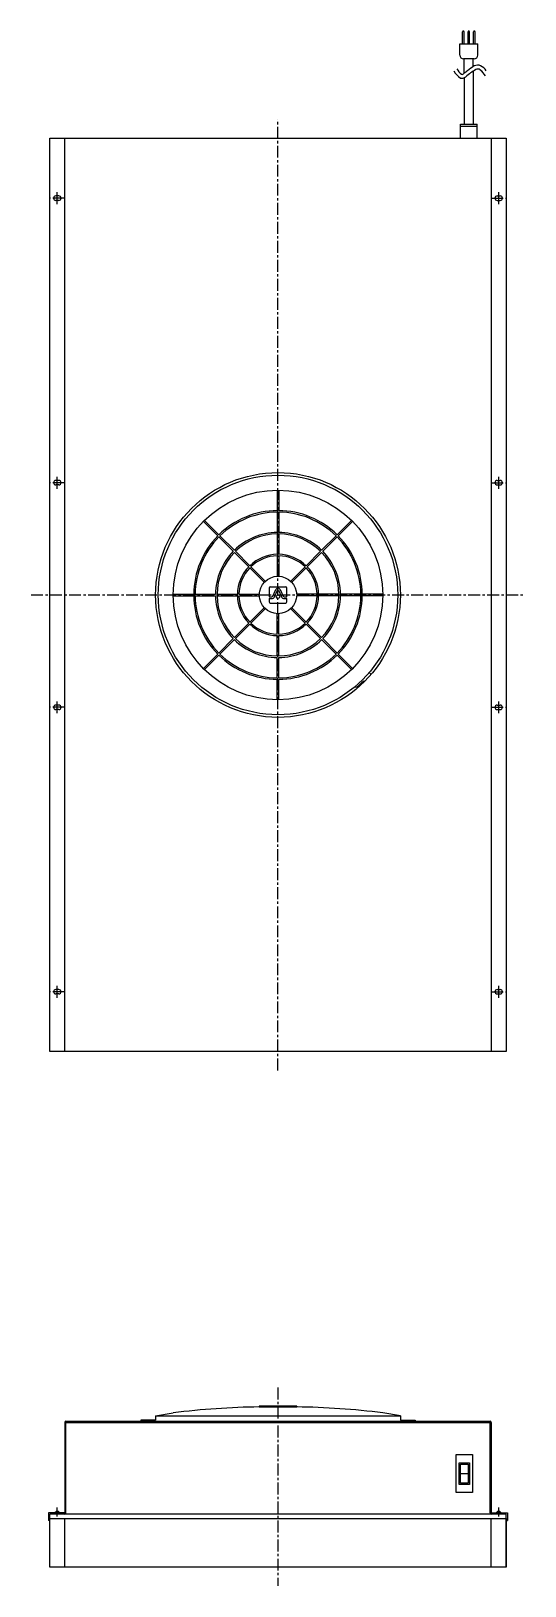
# Model space of a CAD drawing. Extents: x -23 to 637, y -15 to 3673.
# Drawn here: x -23 to 637, y 1596 to 3673 of the extents above; entities that cross this region are included whole.
import ezdxf

# ---------------------------------------------------------------- set-up
doc = ezdxf.new("R2010")
doc.units = 0
doc.header["$LTSCALE"] = 0.5
doc.linetypes.add('CENTER', pattern=[50.8, 31.75, -6.35, 6.35, -6.35])
for name, color, linetype in [('MSM_CENTER', 1, 'CENTER'), ('MSM_CONTINUOUS', 7, 'CONTINUOUS'), ('MSM_NARROW', 5, 'CONTINUOUS')]:
    doc.layers.add(name, color=color, linetype=linetype)

msp = doc.modelspace()

# ---------------------------------------------------------------- linework, layer by layer
at = {"layer": 'MSM_CENTER'}
for p, q in [((306.6, 2285), (306.6, 3555)), ((21.6, 3450), (1.6, 3450)), ((11.6, 3442), (11.6, 3458)), ((591.6, 3450), (611.6, 3450)), ((601.6, 3442), (601.6, 3458)), ((11.6, 3062), (11.6, 3078)), ((601.6, 3062), (601.6, 3078)), ((21.6, 3070), (1.6, 3070)), ((591.6, 3070), (611.6, 3070)), ((-23.4, 2920), (636.6, 2920)), ((21.6, 2770), (1.6, 2770)), ((11.6, 2762), (11.6, 2778)), ((591.6, 2770), (611.6, 2770)), ((601.6, 2762), (601.6, 2778)), ((21.6, 2390), (1.6, 2390)), ((11.6, 2382), (11.6, 2398)), ((591.6, 2390), (611.6, 2390)), ((601.6, 2382), (601.6, 2398)), ((306.6, 1861.3), (306.6, 1596.3)), ((11.6, 1688.9), (11.6, 1700.9)), ((601.6, 1688.9), (601.6, 1700.9))]:
    msp.add_line(p, q, dxfattribs=at)
at = {"layer": 'MSM_CONTINUOUS'}
for p, q in [((549.6, 3641.2), (549.6, 3656.2)), ((549.6, 3656.2), (573.6, 3656.2)), ((553.2, 3656.2), (553.2, 3672.2)), ((555.2, 3656.2), (555.2, 3672.2)), ((560.6, 3656.2), (560.6, 3672.2)), ((562.6, 3656.2), (562.6, 3672.2)), ((568, 3656.2), (568, 3672.2)), ((570, 3656.2), (570, 3672.2)), ((573.6, 3641.2), (573.6, 3656.2)), ((568.6, 3636.2), (554.6, 3636.2)), ((555.6, 3617), (555.6, 3636.2)), ((567.6, 3625.8), (567.6, 3636.2)), ((567.6, 3619.8), (567.6, 3549.1)), ((555.6, 3611), (555.6, 3549.1)), ((550.6, 3530), (550.6, 3549.1)), ((550.6, 3549.1), (572.6, 3549.1)), ((550.6, 3546.1), (572.6, 3546.1)), ((572.6, 3530), (572.6, 3549.1)), ((1.6, 3530), (611.6, 3530)), ((1.6, 2310), (1.6, 3530)), ((21.6, 2310), (21.6, 3530)), ((591.6, 3530), (591.6, 2310)), ((611.6, 3530), (611.6, 2310)), ((13.6, 3453), (9.6, 3453)), ((599.6, 3453), (603.6, 3453)), ((13.6, 3447), (9.6, 3447)), ((599.6, 3447), (603.6, 3447)), ((13.6, 3073), (9.6, 3073)), ((13.6, 3067), (9.6, 3067)), ((305.6, 3060), (305.6, 3032.7)), ((307.6, 3060), (307.6, 3032.7)), ((599.6, 3073), (603.6, 3073)), ((599.6, 3067), (603.6, 3067)), ((206.9, 3018.3), (226.2, 2999)), ((208.3, 3019.7), (227.6, 3000.4)), ((305.6, 3030.7), (305.6, 3003.5)), ((307.6, 3030.7), (307.6, 3003.5)), ((404.9, 3019.7), (385.6, 3000.4)), ((406.3, 3018.3), (387, 2999)), ((227.6, 2997.6), (246.9, 2978.3)), ((229, 2999), (248.3, 2979.7)), ((305.6, 3001.5), (305.6, 2974.2)), ((307.6, 3001.5), (307.6, 2974.2)), ((384.2, 2999), (364.9, 2979.7)), ((385.6, 2997.6), (366.3, 2978.3)), ((248.3, 2976.9), (267.5, 2957.6)), ((249.7, 2978.3), (269, 2959.1)), ((305.6, 2972.2), (305.6, 2945)), ((307.6, 2972.2), (307.6, 2945)), ((363.5, 2978.3), (344.2, 2959.1)), ((364.9, 2976.9), (345.7, 2957.6)), ((269, 2956.2), (288.2, 2937)), ((270.4, 2957.6), (289.6, 2938.4)), ((342.8, 2957.6), (323.6, 2938.4)), ((344.2, 2956.2), (325, 2937)), ((294.6, 2929), (294.6, 2917.6)), ((296.4, 2930.8), (316.8, 2930.8)), ((318.6, 2917.6), (318.6, 2929)), ((166.6, 2921), (193.9, 2921)), ((166.6, 2919), (193.9, 2919)), ((195.9, 2921), (223.1, 2921)), ((195.9, 2919), (223.1, 2919)), ((225.1, 2921), (252.4, 2921)), ((225.1, 2919), (252.4, 2919)), ((254.4, 2921), (281.6, 2921)), ((254.4, 2919), (281.6, 2919)), ((294.6, 2917.6), (298.2, 2917.6)), ((294.6, 2915.2), (298.2, 2915.2)), ((294.6, 2915.2), (294.6, 2911)), ((296.4, 2909.2), (316.8, 2909.2)), ((299.8, 2918.6), (303.9, 2927.3)), ((302, 2917.6), (306.1, 2926.3)), ((307.1, 2926.3), (311.2, 2917.6)), ((309.3, 2927.3), (313.4, 2918.6)), ((315, 2917.6), (318.6, 2917.6)), ((315, 2915.2), (318.6, 2915.2)), ((318.6, 2911), (318.6, 2915.2)), ((358.8, 2921), (331.6, 2921)), ((358.8, 2919), (331.6, 2919)), ((388.1, 2921), (360.8, 2921)), ((388.1, 2919), (360.8, 2919)), ((417.3, 2921), (390.1, 2921)), ((417.3, 2919), (390.1, 2919)), ((446.6, 2921), (419.3, 2921)), ((446.6, 2919), (419.3, 2919)), ((269, 2883.8), (288.2, 2903)), ((270.4, 2882.4), (289.6, 2901.6)), ((305.6, 2867.8), (305.6, 2895)), ((307.6, 2867.8), (307.6, 2895)), ((342.8, 2882.4), (323.6, 2901.6)), ((344.2, 2883.8), (325, 2903)), ((248.3, 2863.1), (267.5, 2882.4)), ((249.7, 2861.7), (269, 2880.9)), ((363.5, 2861.7), (344.2, 2880.9)), ((364.9, 2863.1), (345.7, 2882.4)), ((227.6, 2842.4), (246.9, 2861.7)), ((229, 2841), (248.3, 2860.3)), ((305.6, 2838.5), (305.6, 2865.8)), ((307.6, 2838.5), (307.6, 2865.8)), ((384.2, 2841), (364.9, 2860.3)), ((385.6, 2842.4), (366.3, 2861.7)), ((206.9, 2821.7), (226.2, 2841)), ((208.3, 2820.3), (227.6, 2839.6)), ((305.6, 2809.3), (305.6, 2836.5)), ((307.6, 2809.3), (307.6, 2836.5)), ((404.9, 2820.3), (385.6, 2839.6)), ((406.3, 2821.7), (387, 2841)), ((305.6, 2780), (305.6, 2807.3)), ((307.6, 2780), (307.6, 2807.3)), ((422.2, 2804.4), (421.2, 2805.4)), ((431.1, 2813.9), (428.6, 2816.4)), ((411.6, 2796.6), (410.2, 2798)), ((13.6, 2773), (9.6, 2773)), ((13.6, 2767), (9.6, 2767)), ((599.6, 2773), (603.6, 2773)), ((599.6, 2767), (603.6, 2767)), ((13.6, 2393), (9.6, 2393)), ((599.6, 2393), (603.6, 2393)), ((13.6, 2387), (9.6, 2387)), ((599.6, 2387), (603.6, 2387)), ((611.6, 2310), (1.6, 2310)), ((331.6, 1836.3), (281.6, 1836.3)), ((281.6, 1836.3), (281.6, 1835.3)), ((331.6, 1835.3), (281.6, 1835.3)), ((331.6, 1836.3), (331.6, 1835.3)), ((21.6, 1814.7), (21.6, 1693.9)), ((23.2, 1693.9), (23.2, 1816.3)), ((23.2, 1816.3), (590, 1816.3)), ((23.2, 1814.7), (590, 1814.7)), ((123.1, 1817.8), (123.1, 1816.3)), ((143.1, 1817.8), (123.1, 1817.8)), ((143.1, 1823.3), (166.6, 1827.5)), ((143.1, 1823.3), (143.1, 1817.8)), ((143.1, 1823.3), (470.1, 1823.3)), ((470.1, 1823.3), (446.6, 1827.5)), ((470.1, 1823.3), (470.1, 1817.8)), ((470.1, 1817.8), (490.1, 1817.8)), ((490.1, 1817.8), (490.1, 1816.3)), ((590, 1693.9), (590, 1816.3)), ((591.6, 1814.7), (591.6, 1693.9)), ((544.6, 1720.9), (544.6, 1771.7)), ((544.6, 1771.7), (566.6, 1771.7)), ((566.6, 1771.7), (566.6, 1720.9)), ((548.9, 1731.8), (548.9, 1760.8)), ((548.9, 1760.8), (562.4, 1760.8)), ((550.6, 1733.6), (550.6, 1759.1)), ((550.6, 1759.1), (560.6, 1759.1)), ((550.6, 1746.3), (560.6, 1746.3)), ((560.6, 1759.1), (560.6, 1733.6)), ((562.4, 1760.8), (562.4, 1731.8)), ((562.4, 1731.8), (548.9, 1731.8)), ((560.6, 1733.6), (550.6, 1733.6)), ((566.6, 1720.9), (544.6, 1720.9)), ((21.6, 1693.9), (0, 1693.9)), ((0, 1693.9), (0, 1683.9)), ((1.6, 1683.9), (0, 1683.9)), ((1.6, 1621.3), (1.6, 1692.3)), ((611.6, 1692.3), (1.6, 1692.3)), ((1.6, 1686.3), (611.6, 1686.3)), ((14.8, 1694.2), (8.4, 1694.2)), ((8.4, 1693.9), (8.4, 1694.2)), ((14.5, 1694.5), (8.7, 1694.5)), ((8.7, 1694.2), (8.7, 1694.5)), ((14.5, 1694.2), (14.5, 1694.5)), ((14.8, 1693.9), (14.8, 1694.2)), ((21.6, 1621.3), (21.6, 1686.3)), ((591.6, 1693.9), (613.2, 1693.9)), ((591.6, 1621.3), (591.6, 1686.3)), ((598.4, 1693.9), (598.4, 1694.2)), ((598.4, 1694.2), (604.8, 1694.2)), ((598.7, 1694.2), (598.7, 1694.5)), ((598.7, 1694.5), (604.5, 1694.5)), ((604.5, 1694.2), (604.5, 1694.5)), ((604.8, 1693.9), (604.8, 1694.2)), ((611.6, 1621.3), (611.6, 1692.3)), ((611.6, 1686.3), (611.6, 1621.3)), ((611.6, 1683.9), (613.2, 1683.9)), ((613.2, 1693.9), (613.2, 1683.9)), ((611.6, 1621.3), (1.6, 1621.3))]:
    msp.add_line(p, q, dxfattribs=at)
for centre, radius in [((306.6, 2920), 163.5), ((306.6, 2920), 160), ((306.6, 2920), 140), ((306.6, 2920), 25), ((306.6, 2917.6), 2.4)]:
    msp.add_circle(centre, radius, dxfattribs=at)
for centre, radius, start, end in [((554.2, 3672.2), 1, 0, 180), ((561.6, 3672.2), 1, 0, 180), ((569, 3672.2), 1, 0, 180), ((554.6, 3641.2), 5, 180, 270), ((568.6, 3641.2), 5, 270, 0), ((9.6, 3450), 3, 90, 270), ((13.6, 3450), 3, 270, 90), ((599.6, 3450), 3, 90, 270), ((603.6, 3450), 3, 270, 90), ((9.6, 3070), 3, 90, 270), ((13.6, 3070), 3, 270, 90), ((599.6, 3070), 3, 90, 270), ((603.6, 3070), 3, 270, 90), ((306.6, 2920), 112.7, 90.5082, 134.4918), ((306.6, 2920), 112.7, 45.5082, 89.4918), ((306.6, 2920), 110.7, 90.5174, 134.4826), ((306.6, 2920), 110.7, 45.5174, 89.4826), ((306.6, 2920), 112.7, 135.5082, 179.4918), ((306.6, 2920), 110.7, 135.5174, 179.4826), ((306.6, 2920), 83.5, 90.6862, 134.3138), ((306.6, 2920), 81.5, 90.703, 134.297), ((306.6, 2920), 83.5, 45.6862, 89.3138), ((306.6, 2920), 81.5, 45.703, 89.297), ((306.6, 2920), 110.7, 0.5174, 44.4826), ((306.6, 2920), 112.7, 0.5082, 44.4918), ((306.6, 2920), 83.5, 135.6862, 179.3138), ((306.6, 2920), 81.5, 135.703, 179.297), ((306.6, 2920), 54.3, 91.0562, 133.9437), ((306.6, 2920), 52.3, 91.0967, 133.9034), ((306.6, 2920), 54.3, 46.0563, 88.9438), ((306.6, 2920), 52.3, 46.0967, 88.9033), ((306.6, 2920), 81.5, 0.703, 44.2969), ((306.6, 2920), 83.5, 0.6862, 44.3138), ((306.6, 2920), 54.3, 136.0562, 178.9438), ((306.6, 2920), 52.3, 136.0967, 178.9033), ((306.6, 2920), 52.3, 1.0967, 43.9033), ((306.6, 2920), 54.3, 1.0562, 43.9438), ((296.4, 2929), 1.8, 90, 180), ((306.6, 2926), 3, 25.1424, 154.8577), ((316.8, 2929), 1.8, 0, 90), ((306.6, 2920), 112.7, 180.5082, 224.4918), ((306.6, 2920), 110.7, 180.5174, 224.4826), ((306.6, 2920), 83.5, 180.6862, 224.3138), ((306.6, 2920), 81.5, 180.703, 224.2969), ((306.6, 2920), 54.3, 181.0562, 223.9438), ((306.6, 2920), 52.3, 181.0967, 223.9033), ((296.4, 2911), 1.8, 180, 270), ((298.2, 2919.4), 1.8, 270, 334.8577), ((298.2, 2919.4), 4.2, 270, 334.6233), ((306.6, 2926), 0.6, 25.1428, 154.8578), ((315, 2919.4), 4.2, 205.1424, 270), ((315, 2919.4), 1.8, 205.1423, 270), ((316.8, 2911), 1.8, 270, 0), ((306.6, 2920), 52.3, 316.0967, 358.9033), ((306.6, 2920), 54.3, 316.0562, 358.9438), ((306.6, 2920), 81.5, 315.703, 359.297), ((306.6, 2920), 83.5, 315.6862, 359.3138), ((306.6, 2920), 110.7, 315.5174, 359.4826), ((306.6, 2920), 112.7, 315.5082, 359.4918), ((306.6, 2920), 54.3, 226.0563, 268.9438), ((306.6, 2920), 52.3, 226.0967, 268.9033), ((306.6, 2920), 52.3, 271.0967, 313.9033), ((306.6, 2920), 54.3, 271.0562, 313.9437), ((306.6, 2920), 83.5, 225.6862, 269.3138), ((306.6, 2920), 81.5, 225.703, 269.2969), ((306.6, 2920), 81.5, 270.703, 314.2969), ((306.6, 2920), 83.5, 270.6862, 314.3138), ((306.6, 2920), 112.7, 225.5082, 269.4918), ((306.6, 2920), 110.7, 225.5173, 269.4826), ((306.6, 2920), 110.7, 270.5173, 314.4826), ((306.6, 2920), 112.7, 270.5082, 314.4918), ((306.6, 2920), 162, 310.3979, 315), ((9.6, 2770), 3, 90, 270), ((13.6, 2770), 3, 270, 90), ((599.6, 2770), 3, 90, 270), ((603.6, 2770), 3, 270, 90), ((9.6, 2390), 3, 90, 270), ((13.6, 2390), 3, 270, 90), ((599.6, 2390), 3, 90, 270), ((603.6, 2390), 3, 270, 90), ((293.2, 819.7), 1015.7, 90.6535, 97.1596), ((320, 819.7), 1015.7, 82.8404, 89.3464), ((23.2, 1814.7), 1.6, 90, 180), ((590, 1814.7), 1.6, 0, 90), ((11.6, 1692.4), 3.5, 36.8703, 143.1296), ((21.6, 1693.9), 1.6, 270, 0), ((591.6, 1693.9), 1.6, 180, 270), ((601.6, 1692.4), 3.5, 36.8703, 143.1296)]:
    msp.add_arc(centre, radius, start, end, dxfattribs=at)
at = {"layer": 'MSM_NARROW'}
for centre, radius, start, end in [((565.3, 3633.4), 27.3, 209.3651, 237.0123), ((567.9, 3635.4), 25.6, 209.3173, 230.5132), ((552.5, 3618.9), 3.45, 254.7132, 318.9765), ((662.1, 3478.3), 175, 125.7476, 127.6953), ((629, 3527.5), 110.9, 121.6583, 130.1418), ((621.7, 3542.7), 99.2, 122.1978, 128.5349), ((573.5, 3617.1), 10.6, 68.2565, 115.8677), ((573.4, 3617.2), 5.39, 49.3681, 118.232), ((561.6, 3601.1), 25.3, 29.0962, 52.7165), ((569.2, 3609.8), 18.9, 33.7556, 64.5729), ((552.2, 3618.3), 8, 256.9869, 311.6267)]:
    msp.add_arc(centre, radius, start, end, dxfattribs=at)

doc.saveas('drawing.dxf')
